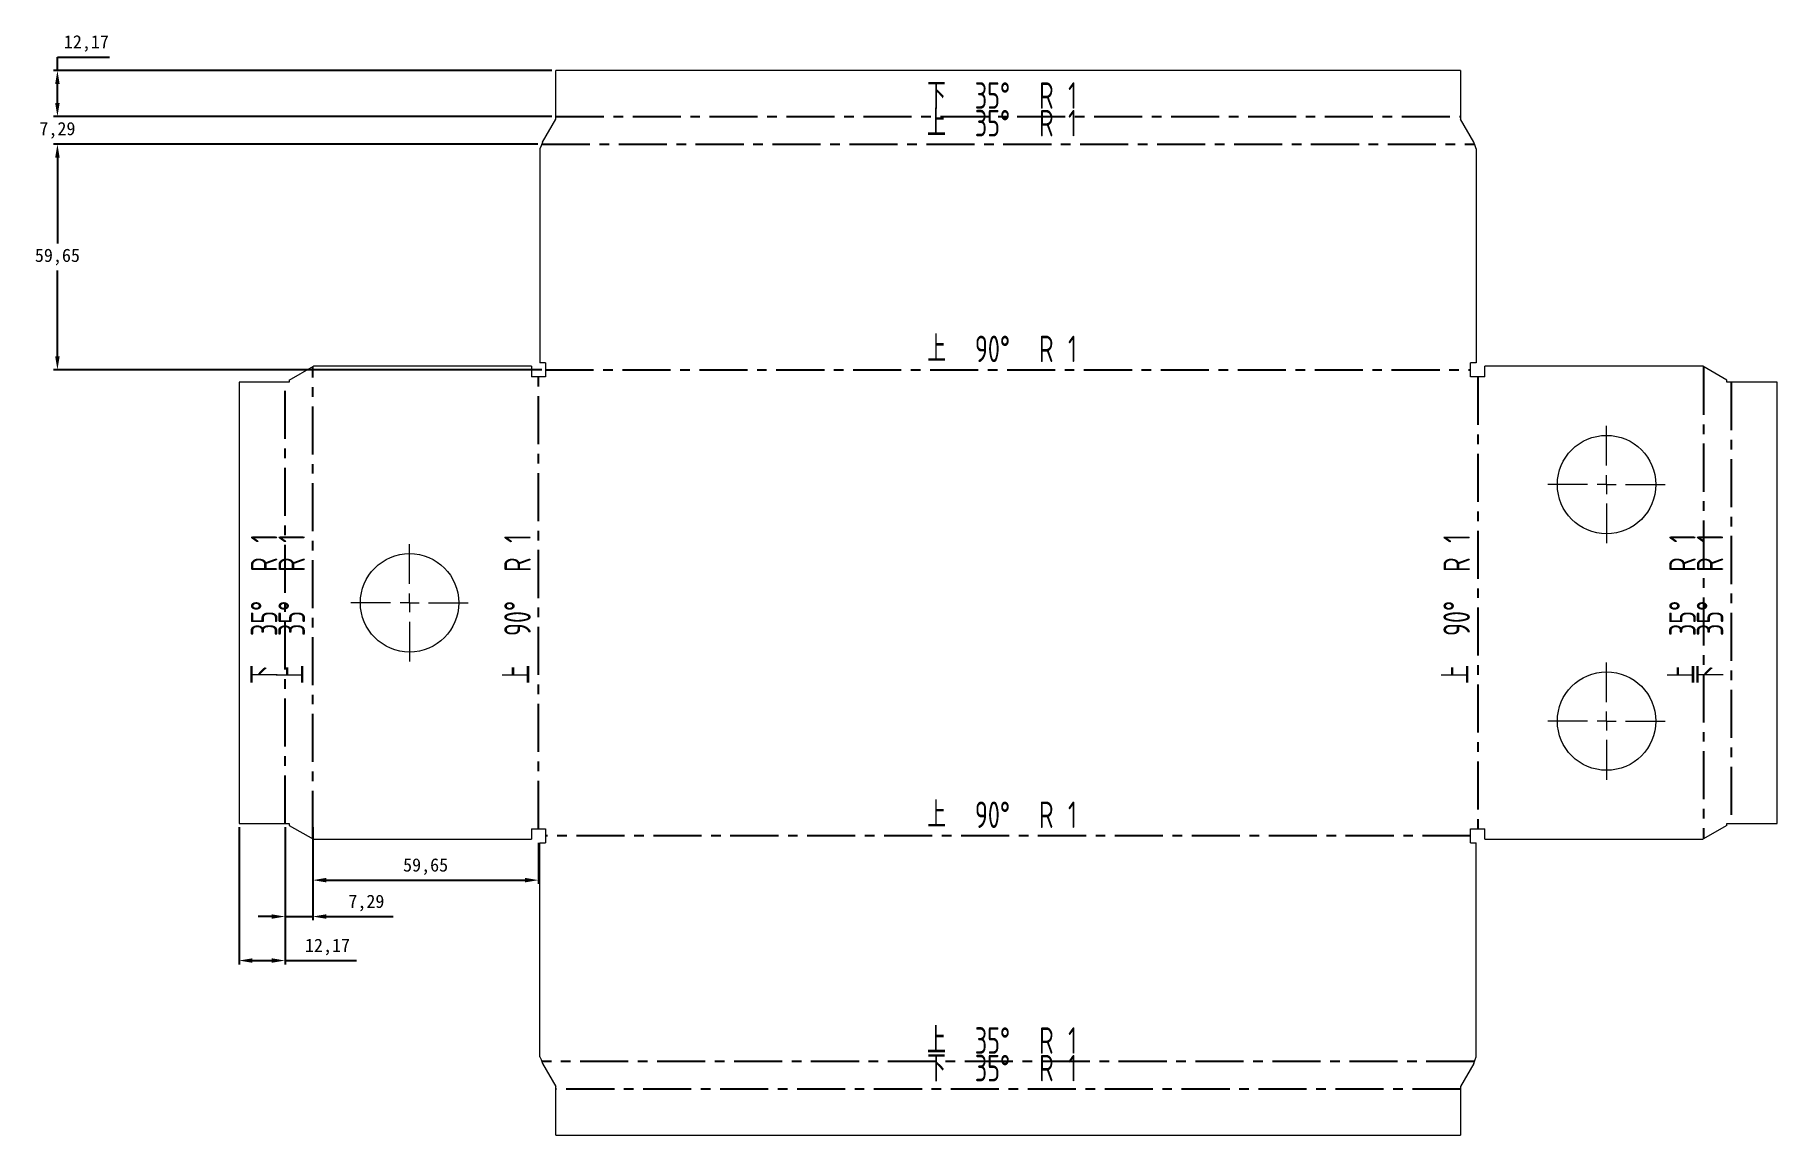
# Model space of a CAD drawing. Header units: millimetres. Extents: x -998 to 68775, y -20528 to 1178.
# Drawn here: x -998.3 to -538, y -47.3 to 243.4 of the extents above; entities that cross this region are included whole.
import ezdxf

# ---------------------------------------------------------------- set-up
doc = ezdxf.new("R2010")
doc.units = ezdxf.units.MM
doc.header["$PDSIZE"] = -1
doc.linetypes.add('CENTERX2', pattern=[20.32, 12.7, -2.54, 2.54, -2.54])
doc.layers.add('bz', color=3, linetype='Continuous')
doc.styles.add('SLDTEXTSTYLE4', font='TXT', dxfattribs={"width": 0.636364, "bigfont": 'bigfont'})
doc.dimstyles.new('自用', dxfattribs={"dimtxt": 3.5, "dimasz": 3.556, "dimexe": 1, "dimexo": 1, "dimgap": 1.524, "dimtad": 1, "dimtih": 1, "dimtoh": 1, "dimzin": 0, "dimtxsty": 'Standard', "dimcen": 2.5, "dimazin": 0, "dimtfac": 1, "dimtmove": 0, "dimatfit": 3, "dimfxl": 0, "dimtzin": 0, "dimarcsym": 0})

msp = doc.modelspace()

# ---------------------------------------------------------------- texts
at = {"color": 7, "linetype": 'Continuous', "lineweight": 0, "char_height": 7, "attachment_point": 2, "style": 'SLDTEXTSTYLE4'}
for s, insert in [('\\M+189BA  35\\M+1818B  R 1', (-742.796, 230.907)), ('\\M+18FE3  35\\M+1818B  R 1', (-742.796, 223.614)), ('\\M+18FE3  90\\M+1818B  R 1', (-742.796, 163.962)), ('\\M+18FE3  90\\M+1818B  R 1', (-742.796, 40.849)), ('\\M+18FE3  35\\M+1818B  R 1', (-742.796, -18.803)), ('\\M+189BA  35\\M+1818B  R 1', (-742.796, -26.096))]:
    msp.add_mtext(s, dxfattribs=dict(at, insert=insert))
at = {"color": 7, "linetype": 'Continuous', "lineweight": 0, "char_height": 7, "attachment_point": 2, "rotation": 90, "style": 'SLDTEXTSTYLE4'}
for s, insert in [('\\M+189BA  35\\M+1818B  R 1', (-941.263, 91.766)), ('\\M+18FE3  35\\M+1818B  R 1', (-933.97, 91.766)), ('\\M+18FE3  90\\M+1818B  R 1', (-874.318, 91.766)), ('\\M+18FE3  90\\M+1818B  R 1', (-626.205, 91.766)), ('\\M+18FE3  35\\M+1818B  R 1', (-566.553, 91.766)), ('\\M+189BA  35\\M+1818B  R 1', (-559.26, 91.766))]:
    msp.add_mtext(s, dxfattribs=dict(at, insert=insert))

# ---------------------------------------------------------------- blocks, each defined once
blk = doc.blocks.new('SW_CENTERMARKSYMBOL_0')
at = {"color": 0, "linetype": 'Continuous', "lineweight": 0}
for p, q in [((0, 2.5), (0, 7.75)), ((-2.5, 0), (-7.75, 0)), ((0, 0), (-1.25, 0)), ((0, 0), (0, 1.25)), ((0, 0), (0, -1.25)), ((0, 0), (1.25, 0)), ((2.5, 0), (7.75, 0)), ((0, -2.5), (0, -7.75))]:
    blk.add_line(p, q, dxfattribs=at)
blk = doc.blocks.new('SW_CENTERMARKSYMBOL_1')
at = {"color": 0, "linetype": 'Continuous', "lineweight": 0}
for p, q in [((0, 2.5), (0, 7.75)), ((-2.5, 0), (-7.75, 0)), ((0, 0), (-1.25, 0)), ((0, 0), (0, 1.25)), ((0, 0), (0, -1.25)), ((0, 0), (1.25, 0)), ((2.5, 0), (7.75, 0)), ((0, -2.5), (0, -7.75))]:
    blk.add_line(p, q, dxfattribs=at)
blk = doc.blocks.new('SW_CENTERMARKSYMBOL_2')
at = {"color": 0, "linetype": 'Continuous', "lineweight": 0}
for p, q in [((0, 2.5), (0, 7.75)), ((-2.5, 0), (-7.75, 0)), ((0, 0), (-1.25, 0)), ((0, 0), (0, 1.25)), ((0, 0), (0, -1.25)), ((0, 0), (1.25, 0)), ((2.5, 0), (7.75, 0)), ((0, -2.5), (0, -7.75))]:
    blk.add_line(p, q, dxfattribs=at)
blk = doc.blocks.new('*D27')
at = {"layer": 'bz', "color": 0, "lineweight": -2, "transparency": 16777216}
for p, q in [((-865.4, 214.56), (-993.36, 214.56)), ((-992.36, 211.01), (-992.36, 188.3)), ((-992.36, 158.47), (-992.36, 181.17)), ((-864.41, 154.91), (-993.36, 154.91))]:
    blk.add_line(p, q, dxfattribs=at)
at = {"layer": 'bz', "color": 0, "transparency": 16777216}
for points in [[(-992.95, 211.01), (-991.77, 211.01), (-992.36, 214.56)], [(-992.95, 158.47), (-991.77, 158.47), (-992.36, 154.91)]]:
    blk.add_solid(points, dxfattribs=at)
at = {"layer": 'Defpoints', "color": 0, "transparency": 16777216}
for p in [(-992.36, 214.56), (-864.4, 214.56), (-863.41, 154.91)]:
    blk.add_point(p, dxfattribs=at)
at = {"layer": 'bz', "color": 0, "transparency": 16777216, "insert": (-992.36, 184.74), "char_height": 3.5, "attachment_point": 5}
blk.add_mtext('59,65', dxfattribs=at)
blk = doc.blocks.new('*D28')
at = {"layer": 'bz', "color": 0, "lineweight": -2, "transparency": 16777216}
for p, q in [((-992.36, 225.41), (-992.36, 228.97)), ((-861.71, 221.85), (-993.36, 221.85)), ((-992.36, 221.85), (-992.36, 221.77)), ((-865.4, 214.56), (-993.36, 214.56)), ((-992.36, 214.56), (-992.36, 214.64)), ((-992.36, 211.01), (-992.36, 207.45))]:
    blk.add_line(p, q, dxfattribs=at)
at = {"layer": 'bz', "color": 0, "transparency": 16777216}
for points in [[(-992.95, 225.41), (-991.77, 225.41), (-992.36, 221.85)], [(-992.95, 211.01), (-991.77, 211.01), (-992.36, 214.56)]]:
    blk.add_solid(points, dxfattribs=at)
at = {"layer": 'Defpoints', "color": 0, "transparency": 16777216}
for p in [(-992.36, 221.85), (-860.71, 221.85), (-864.4, 214.56)]:
    blk.add_point(p, dxfattribs=at)
at = {"layer": 'bz', "color": 0, "transparency": 16777216, "insert": (-992.36, 218.21), "char_height": 3.5, "attachment_point": 5}
blk.add_mtext('7,29', dxfattribs=at)
blk = doc.blocks.new('*D29')
at = {"layer": 'bz', "color": 0, "lineweight": -2, "transparency": 16777216}
for p, q in [((-992.36, 234.03), (-992.36, 237.58)), ((-992.36, 237.58), (-978.59, 237.58)), ((-861.71, 234.03), (-993.36, 234.03)), ((-992.36, 225.41), (-992.36, 230.47)), ((-861.71, 221.85), (-993.36, 221.85))]:
    blk.add_line(p, q, dxfattribs=at)
at = {"layer": 'bz', "color": 0, "transparency": 16777216}
for points in [[(-992.95, 230.47), (-991.77, 230.47), (-992.36, 234.03)], [(-992.95, 225.41), (-991.77, 225.41), (-992.36, 221.85)]]:
    blk.add_solid(points, dxfattribs=at)
at = {"layer": 'Defpoints', "color": 0, "transparency": 16777216}
for p in [(-992.36, 234.03), (-860.71, 234.03), (-860.71, 221.85)]:
    blk.add_point(p, dxfattribs=at)
at = {"layer": 'bz', "color": 0, "transparency": 16777216, "insert": (-984.71, 241.15), "char_height": 3.5, "attachment_point": 5}
blk.add_mtext('12,17', dxfattribs=at)
blk = doc.blocks.new('*D36')
at = {"layer": 'bz', "color": 0, "lineweight": -2, "transparency": 16777216}
for p, q in [((-944.38, 34.05), (-944.38, -2.18)), ((-932.21, 34.05), (-932.21, -2.18)), ((-940.83, -1.18), (-935.77, -1.18)), ((-932.21, -1.18), (-913.36, -1.18))]:
    blk.add_line(p, q, dxfattribs=at)
at = {"layer": 'bz', "color": 0, "transparency": 16777216}
for points in [[(-940.83, -0.58), (-940.83, -1.77), (-944.38, -1.18)], [(-935.77, -0.58), (-935.77, -1.77), (-932.21, -1.18)]]:
    blk.add_solid(points, dxfattribs=at)
at = {"layer": 'Defpoints', "color": 0, "transparency": 16777216}
for p in [(-944.38, 35.05), (-932.21, 35.05), (-932.21, -1.18)]:
    blk.add_point(p, dxfattribs=at)
at = {"layer": 'bz', "color": 0, "transparency": 16777216, "insert": (-921.01, 2.39), "char_height": 3.5, "attachment_point": 5}
blk.add_mtext('12,17', dxfattribs=at)
blk = doc.blocks.new('*D37')
at = {"layer": 'bz', "color": 0, "lineweight": -2, "transparency": 16777216}
for p, q in [((-932.21, 34.05), (-932.21, 9.45)), ((-924.92, 34.05), (-924.92, 9.45)), ((-935.77, 10.45), (-939.32, 10.45)), ((-932.21, 10.45), (-924.92, 10.45)), ((-921.36, 10.45), (-903.67, 10.45))]:
    blk.add_line(p, q, dxfattribs=at)
at = {"layer": 'bz', "color": 0, "transparency": 16777216}
for points in [[(-935.77, 11.04), (-935.77, 9.86), (-932.21, 10.45)], [(-921.36, 11.04), (-921.36, 9.86), (-924.92, 10.45)]]:
    blk.add_solid(points, dxfattribs=at)
at = {"layer": 'Defpoints', "color": 0, "transparency": 16777216}
for p in [(-932.21, 35.05), (-924.92, 35.05), (-924.92, 10.45)]:
    blk.add_point(p, dxfattribs=at)
at = {"layer": 'bz', "color": 0, "transparency": 16777216, "insert": (-910.74, 14.02), "char_height": 3.5, "attachment_point": 5}
blk.add_mtext('7,29', dxfattribs=at)
blk = doc.blocks.new('*D38')
at = {"layer": 'bz', "color": 0, "lineweight": -2, "transparency": 16777216}
for p, q in [((-924.92, 29.97), (-924.92, 19.07)), ((-865.27, 29.97), (-865.27, 19.07)), ((-921.36, 20.07), (-868.82, 20.07))]:
    blk.add_line(p, q, dxfattribs=at)
at = {"layer": 'bz', "color": 0, "transparency": 16777216}
for points in [[(-921.36, 20.66), (-921.36, 19.48), (-924.92, 20.07)], [(-868.82, 20.66), (-868.82, 19.48), (-865.27, 20.07)]]:
    blk.add_solid(points, dxfattribs=at)
at = {"layer": 'Defpoints', "color": 0, "transparency": 16777216}
for p in [(-924.92, 30.97), (-865.27, 30.97), (-865.27, 20.07)]:
    blk.add_point(p, dxfattribs=at)
at = {"layer": 'bz', "color": 0, "transparency": 16777216, "insert": (-895.09, 23.64), "char_height": 3.5, "attachment_point": 5}
blk.add_mtext('59,65', dxfattribs=at)

# ---------------------------------------------------------------- dimensions: what is measured, and where the dimension line sits
at = {"layer": 'bz'}
for base, p1, p2, picture, middle in [((-992.359, 234.028), (-860.708, 221.854), (-860.708, 234.028), '*D29', (-984.71, 241.149)), ((-992.359, 221.854), (-864.396, 214.561), (-860.708, 221.854), '*D28', (-992.359, 218.208)), ((-992.359, 214.561), (-863.409, 154.909), (-864.396, 214.561), '*D27', (-992.359, 184.735))]:
    dim = msp.add_linear_dim(base=base, p1=p1, p2=p2, angle=270, dimstyle='自用', dxfattribs=at)
    dim.commit()
    dim.dimension.update_dxf_attribs({"geometry": picture, "text_midpoint": middle})
for base, p1, p2, picture, middle in [((-932.21, -1.176), (-944.384, 35.054), (-932.21, 35.054), '*D36', (-921.005, 2.39)), ((-924.917, 10.451), (-932.21, 35.054), (-924.917, 35.054), '*D37', (-910.74, 14.016)), ((-865.266, 20.07), (-924.917, 30.97), (-865.266, 30.97), '*D38', (-895.092, 23.636))]:
    dim = msp.add_linear_dim(base=base, p1=p1, p2=p2, dimstyle='自用', dxfattribs=at)
    dim.commit()
    dim.dimension.update_dxf_attribs({"geometry": picture, "text_midpoint": middle})

# ---------------------------------------------------------------- linework, layer by layer
at = {"color": 7, "linetype": 'Continuous', "lineweight": 15}
for p, q in [((-860.708, 221.192), (-860.708, 234.028)), ((-621.71, 234.028), (-860.708, 234.028)), ((-621.71, 234.028), (-621.71, 221.192)), ((-864.231, 215.05), (-860.708, 221.192)), ((-618.187, 215.05), (-621.71, 221.192)), ((-864.56, 214.072), (-864.909, 213.329)), ((-864.909, 213.329), (-864.909, 156.766)), ((-864.231, 215.05), (-864.56, 214.072)), ((-617.858, 214.072), (-618.187, 215.05)), ((-617.509, 213.329), (-617.858, 214.072)), ((-617.509, 213.329), (-617.509, 156.766)), ((-863.409, 156.766), (-864.909, 156.766)), ((-863.409, 156.766), (-863.409, 153.053)), ((-617.509, 156.766), (-619.009, 156.766)), ((-619.009, 153.053), (-619.009, 156.766)), ((-931.122, 152.177), (-924.712, 155.853)), ((-931.122, 152.177), (-931.122, 151.652)), ((-867.122, 155.853), (-924.712, 155.853)), ((-867.122, 155.853), (-867.122, 153.053)), ((-863.409, 153.053), (-867.122, 153.053)), ((-615.296, 153.053), (-619.009, 153.053)), ((-615.296, 153.053), (-615.296, 155.853)), ((-557.706, 155.853), (-615.296, 155.853)), ((-551.296, 152.177), (-557.706, 155.853)), ((-551.296, 151.652), (-551.296, 152.177)), ((-944.384, 151.652), (-944.384, 35.054)), ((-931.122, 151.652), (-944.384, 151.652)), ((-538.034, 151.652), (-551.296, 151.652)), ((-538.034, 35.054), (-538.034, 151.652)), ((-944.384, 35.054), (-931.122, 35.054)), ((-931.122, 35.054), (-931.122, 34.529)), ((-931.122, 34.529), (-924.712, 30.853)), ((-867.122, 33.653), (-863.409, 33.653)), ((-867.122, 33.653), (-867.122, 30.853)), ((-863.409, 33.653), (-863.409, 29.94)), ((-619.009, 33.653), (-615.296, 33.653)), ((-619.009, 29.94), (-619.009, 33.653)), ((-615.296, 30.853), (-615.296, 33.653)), ((-551.296, 34.529), (-557.706, 30.853)), ((-551.296, 35.054), (-538.034, 35.054)), ((-551.296, 34.529), (-551.296, 35.054)), ((-924.712, 30.853), (-867.122, 30.853)), ((-864.909, -26.624), (-864.909, 29.94)), ((-864.909, 29.94), (-863.409, 29.94)), ((-619.009, 29.94), (-617.509, 29.94)), ((-617.509, -26.624), (-617.509, 29.94)), ((-615.296, 30.853), (-557.706, 30.853)), ((-864.909, -26.624), (-864.56, -27.367)), ((-864.56, -27.367), (-864.231, -28.344)), ((-618.187, -28.344), (-617.858, -27.367)), ((-617.858, -27.367), (-617.509, -26.624)), ((-864.231, -28.344), (-860.708, -34.487)), ((-618.187, -28.344), (-621.71, -34.487)), ((-860.708, -47.322), (-860.708, -34.487)), ((-621.71, -34.487), (-621.71, -47.322)), ((-860.708, -47.322), (-621.71, -47.322))]:
    msp.add_line(p, q, dxfattribs=at)
at = {"color": 7, "linetype": 'CENTERX2'}
for p, q in [((-860.708, 221.854), (-621.71, 221.854)), ((-864.396, 214.561), (-618.023, 214.561)), ((-924.917, 30.97), (-924.917, 155.735)), ((-865.266, 33.653), (-865.266, 153.053)), ((-863.409, 154.909), (-619.009, 154.909)), ((-617.152, 153.053), (-617.152, 33.653)), ((-557.501, 155.735), (-557.501, 30.97)), ((-932.21, 35.054), (-932.21, 151.652)), ((-550.208, 151.652), (-550.208, 35.054)), ((-619.009, 31.796), (-863.409, 31.796)), ((-618.023, -27.856), (-864.396, -27.856)), ((-621.71, -35.149), (-860.708, -35.149))]:
    msp.add_line(p, q, dxfattribs=at)
at = {"color": 7, "linetype": 'Continuous', "lineweight": 15}
for centre in [(-583.096, 124.603), (-899.322, 93.353), (-583.096, 62.103)]:
    msp.add_circle(centre, 13, dxfattribs=at)

# ---------------------------------------------------------------- block references
at = {"color": 7, "linetype": 'Continuous', "lineweight": 0, "xscale": 2, "yscale": 2, "zscale": 2}
for name, p in [('SW_CENTERMARKSYMBOL_0', (-583.096, 124.603)), ('SW_CENTERMARKSYMBOL_2', (-899.322, 93.353)), ('SW_CENTERMARKSYMBOL_1', (-583.096, 62.103))]:
    msp.add_blockref(name, p, dxfattribs=at)

msp.set_redraw_order([(e.dxf.handle, doc.entitydb.next_handle()) for e in msp.query("TEXT MTEXT ATTDEF DIMENSION ARC_DIMENSION")])  # texts and dimensions are drawn at this point

doc.saveas('drawing.dxf')
